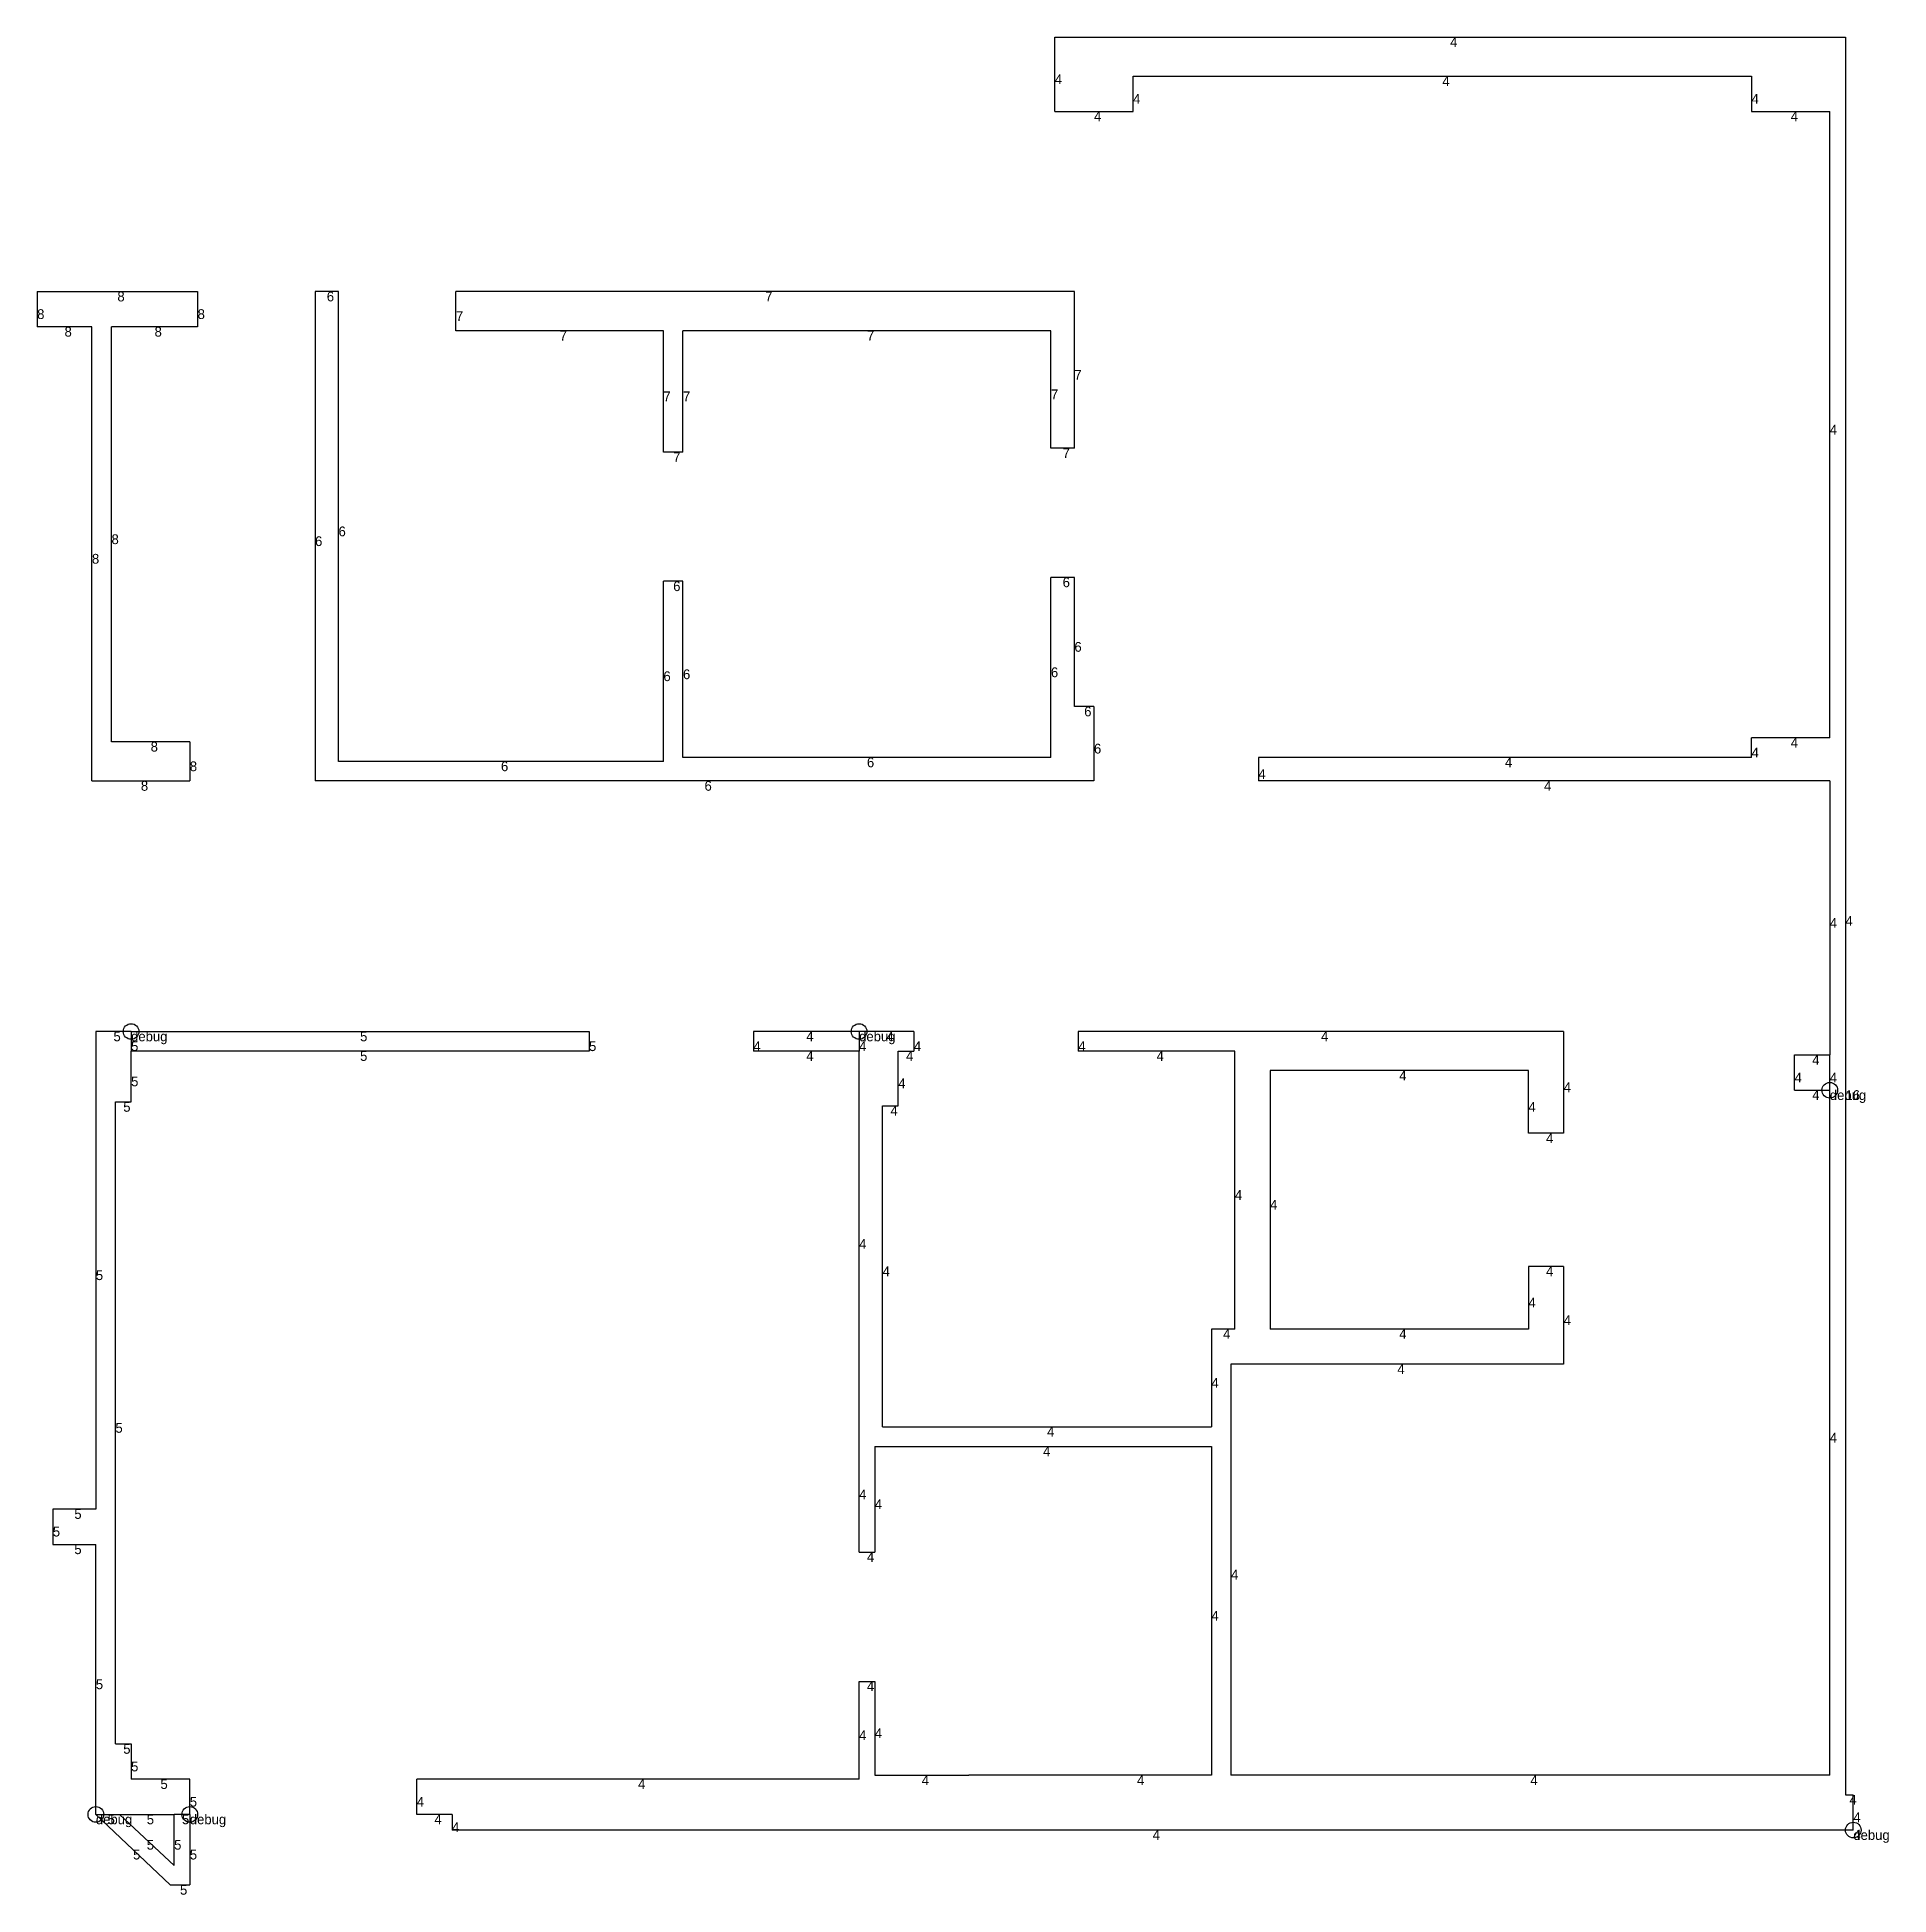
# Model space of a CAD drawing. Header units: metres. Extents: x 473 to 1409, y 563 to 1038.
# Drawn here: x 936 to 1409.1, y 563.5 to 1038 of the extents above; entities that cross this region are included whole.
import ezdxf

# ---------------------------------------------------------------- set-up
doc = ezdxf.new("R2010")
doc.units = ezdxf.units.M
doc.layers.add('WALL_DEBUG', color=7, linetype='Continuous')

msp = doc.modelspace()

# ---------------------------------------------------------------- texts
at = {"layer": 'comp_debug_text', "char_height": 2.5, "attachment_point": 1}
for s, insert in [('4', (1297, 1038)), ('4', (1196, 1028.5)), ('4', (1295, 1028)), ('4', (1216, 1023.5)), ('4', (1374, 1023.5)), ('4', (1206, 1019)), ('4', (1384, 1019)), ('8', (956.5, 973)), ('6', (1010, 973)), ('7', (1122, 973)), ('8', (936, 968.5)), ('8', (977, 968.5)), ('8', (943, 964)), ('8', (966, 964)), ('7', (1043, 968)), ('7', (1069.5, 963)), ('7', (1148, 963)), ('7', (1201, 953)), ('7', (1096, 947.5)), ('7', (1101, 947.5)), ('7', (1195, 948)), ('4', (1394, 939)), ('7', (1098.5, 932)), ('7', (1198, 933)), ('6', (1013, 913)), ('8', (955, 911)), ('6', (1007, 910.5)), ('8', (950, 906)), ('6', (1098.5, 899)), ('6', (1198, 900)), ('6', (1201, 883.5)), ('6', (1096, 876)), ('6', (1101, 876.5)), ('6', (1195, 877)), ('6', (1203.5, 867)), ('4', (1384, 859)), ('8', (965, 858)), ('6', (1206, 857.5)), ('4', (1374, 856.5)), ('8', (975, 853)), ('6', (1054.5, 853)), ('6', (1148, 854)), ('4', (1248, 851)), ('4', (1311, 854)), ('8', (962.5, 848)), ('6', (1106.5, 848)), ('4', (1321, 848)), ('4', (1394, 813)), ('4', (1398, 813.5)), ('5', (955.5, 784)), ('5', (1018.5, 784)), ('4', (1132.5, 784)), ('4', (1153, 784)), ('4', (1264, 784)), ('5', (960, 781.5)), ('5', (1018.5, 779)), ('5', (1077, 781.5)), ('4', (1119, 781.5)), ('4', (1132.5, 779)), ('4', (1146, 781.5)), ('4', (1158, 779)), ('4', (1160, 781.5)), ('4', (1202, 781.5)), ('4', (1222, 779)), ('4', (1284, 774)), ('4', (1385, 773.5)), ('4', (1389.5, 778)), ('4', (1394, 773.5)), ('5', (960, 772.5)), ('4', (1156, 772)), ('4', (1326, 771)), ('4', (1389.5, 769)), ('16', (1398, 769)), ('5', (958, 766)), ('4', (1154, 765)), ('4', (1317, 766)), ('4', (1321.5, 758)), ('4', (1242, 743.5)), ('4', (1251, 741)), ('4', (1146, 731)), ('5', (951, 723)), ('4', (1152, 724)), ('4', (1321.5, 724)), ('4', (1317, 716)), ('4', (1239, 708)), ('4', (1284, 708)), ('4', (1326, 711.5)), ('4', (1283.5, 699)), ('4', (1236, 695.5)), ('5', (956, 684)), ('4', (1194, 683)), ('4', (1394, 681.5)), ('4', (1193, 678)), ('4', (1146, 667)), ('4', (1150, 664.5)), ('5', (945.5, 662)), ('5', (940, 657.5)), ('5', (945.5, 653)), ('4', (1148, 651)), ('4', (1241, 646.5)), ('4', (1236, 636)), ('5', (951, 618.5)), ('4', (1148, 618)), ('4', (1146, 605.5)), ('4', (1150, 606)), ('5', (958, 602)), ('5', (960, 597.5)), ('4', (1162, 594)), ('4', (1217, 594)), ('4', (1317.5, 594)), ('5', (967.5, 593)), ('5', (975, 588.5)), ('4', (1033, 588.5)), ('4', (1089.5, 593)), ('4', (1399, 589)), ('5', (954, 584)), ('5', (964, 584)), ('5', (973, 584)), ('4', (1037.5, 584)), ('4', (1400, 584.5)), ('4', (1042, 582)), ('4', (1221, 580)), ('4', (1400, 580)), ('5', (960.5, 575)), ('5', (964, 577.5)), ('5', (971, 577.5)), ('5', (975, 575)), ('5', (972.5, 566))]:
    msp.add_mtext(s, dxfattribs=dict(at, insert=insert))
at = {"layer": 'debug', "char_height": 2.5, "attachment_point": 1}
for insert in [(960, 784), (1146, 784), (1394, 769), (951, 584), (975, 584), (1400, 580)]:
    msp.add_mtext('debug', dxfattribs=dict(at, insert=insert))

# ---------------------------------------------------------------- linework, layer by layer
at = {"layer": 'debug', "color": 2}
for centre in [(960, 784), (1146, 784), (1394, 769), (951, 584), (975, 584), (1400, 580)]:
    msp.add_circle(centre, 2, dxfattribs=at)
at = {"layer": 'WALL_DEBUG'}
for p, q in [((1196, 1019), (1196, 1038)), ((1196, 1038), (1398, 1038)), ((1196, 1019), (1196, 1038)), ((1196, 1038), (1398, 1038)), ((1196, 1019), (1196, 1038)), ((1196, 1038), (1398, 1038)), ((1196, 1019), (1196, 1038)), ((1196, 1038), (1398, 1038)), ((1196, 1019), (1196, 1038)), ((1196, 1038), (1398, 1038)), ((1196, 1019), (1196, 1038)), ((1196, 1038), (1398, 1038)), ((1398, 1038), (1398, 589)), ((1398, 1038), (1398, 589)), ((1398, 1038), (1398, 589)), ((1398, 1038), (1398, 589)), ((1398, 1038), (1398, 589)), ((1398, 1038), (1398, 589)), ((1216, 1019), (1216, 1028)), ((1216, 1028), (1374, 1028)), ((1216, 1019), (1216, 1028)), ((1216, 1028), (1374, 1028)), ((1216, 1019), (1216, 1028)), ((1216, 1028), (1374, 1028)), ((1216, 1019), (1216, 1028)), ((1216, 1028), (1374, 1028)), ((1216, 1019), (1216, 1028)), ((1216, 1028), (1374, 1028)), ((1216, 1019), (1216, 1028)), ((1216, 1028), (1374, 1028)), ((1374, 1028), (1374, 1019)), ((1374, 1028), (1374, 1019)), ((1374, 1028), (1374, 1019)), ((1374, 1028), (1374, 1019)), ((1374, 1028), (1374, 1019)), ((1374, 1028), (1374, 1019)), ((1196, 1019), (1216, 1019)), ((1196, 1019), (1216, 1019)), ((1196, 1019), (1216, 1019)), ((1196, 1019), (1216, 1019)), ((1196, 1019), (1216, 1019)), ((1196, 1019), (1216, 1019)), ((1374, 1019), (1394, 1019)), ((1374, 1019), (1394, 1019)), ((1374, 1019), (1394, 1019)), ((1374, 1019), (1394, 1019)), ((1374, 1019), (1394, 1019)), ((1374, 1019), (1394, 1019)), ((1394, 859), (1394, 1019)), ((1394, 859), (1394, 1019)), ((1394, 859), (1394, 1019)), ((1394, 859), (1394, 1019)), ((1394, 859), (1394, 1019)), ((1394, 859), (1394, 1019)), ((936, 973), (977, 973)), ((936, 973), (936, 964)), ((936, 973), (977, 973)), ((936, 973), (936, 964)), ((936, 973), (977, 973)), ((936, 973), (936, 964)), ((936, 973), (977, 973)), ((936, 973), (936, 964)), ((936, 973), (977, 973)), ((936, 973), (936, 964)), ((936, 973), (977, 973)), ((936, 973), (936, 964)), ((977, 973), (977, 964)), ((977, 973), (977, 964)), ((977, 973), (977, 964)), ((977, 973), (977, 964)), ((977, 973), (977, 964)), ((977, 973), (977, 964)), ((1013, 973), (1007, 973)), ((1007, 973), (1007, 848)), ((1013, 973), (1007, 973)), ((1007, 973), (1007, 848)), ((1013, 973), (1007, 973)), ((1007, 973), (1007, 848)), ((1013, 973), (1007, 973)), ((1007, 973), (1007, 848)), ((1013, 973), (1007, 973)), ((1007, 973), (1007, 848)), ((1013, 973), (1007, 973)), ((1007, 973), (1007, 848)), ((1013, 853), (1013, 973)), ((1013, 853), (1013, 973)), ((1013, 853), (1013, 973)), ((1013, 853), (1013, 973)), ((1013, 853), (1013, 973)), ((1013, 853), (1013, 973)), ((1201, 973), (1043, 973)), ((1043, 963), (1043, 973)), ((1201, 973), (1043, 973)), ((1043, 963), (1043, 973)), ((1201, 973), (1043, 973)), ((1043, 963), (1043, 973)), ((1201, 973), (1043, 973)), ((1043, 963), (1043, 973)), ((1201, 973), (1043, 973)), ((1043, 963), (1043, 973)), ((1201, 973), (1043, 973)), ((1043, 963), (1043, 973)), ((1201, 933), (1201, 973)), ((1201, 933), (1201, 973)), ((1201, 933), (1201, 973)), ((1201, 933), (1201, 973)), ((1201, 933), (1201, 973)), ((1201, 933), (1201, 973)), ((950, 964), (936, 964)), ((950, 964), (936, 964)), ((950, 964), (936, 964)), ((950, 964), (936, 964)), ((950, 964), (936, 964)), ((950, 964), (936, 964)), ((950, 848), (950, 964)), ((950, 848), (950, 964)), ((950, 848), (950, 964)), ((950, 848), (950, 964)), ((950, 848), (950, 964)), ((950, 848), (950, 964)), ((955, 858), (955, 964)), ((977, 964), (955, 964)), ((955, 858), (955, 964)), ((977, 964), (955, 964)), ((955, 858), (955, 964)), ((977, 964), (955, 964)), ((955, 858), (955, 964)), ((977, 964), (955, 964)), ((955, 858), (955, 964)), ((977, 964), (955, 964)), ((955, 858), (955, 964)), ((977, 964), (955, 964)), ((1096, 963), (1043, 963)), ((1096, 963), (1043, 963)), ((1096, 963), (1043, 963)), ((1096, 963), (1043, 963)), ((1096, 963), (1043, 963)), ((1096, 963), (1043, 963)), ((1096, 932), (1096, 963)), ((1096, 932), (1096, 963)), ((1096, 932), (1096, 963)), ((1096, 932), (1096, 963)), ((1096, 932), (1096, 963)), ((1096, 932), (1096, 963)), ((1195, 963), (1101, 963)), ((1101, 932), (1101, 963)), ((1195, 963), (1101, 963)), ((1101, 932), (1101, 963)), ((1195, 963), (1101, 963)), ((1101, 932), (1101, 963)), ((1195, 963), (1101, 963)), ((1101, 932), (1101, 963)), ((1195, 963), (1101, 963)), ((1101, 932), (1101, 963)), ((1195, 963), (1101, 963)), ((1101, 932), (1101, 963)), ((1195, 933), (1195, 963)), ((1195, 933), (1195, 963)), ((1195, 933), (1195, 963)), ((1195, 933), (1195, 963)), ((1195, 933), (1195, 963)), ((1195, 933), (1195, 963)), ((1101, 932), (1096, 932)), ((1101, 932), (1096, 932)), ((1101, 932), (1096, 932)), ((1101, 932), (1096, 932)), ((1101, 932), (1096, 932)), ((1101, 932), (1096, 932)), ((1201, 933), (1195, 933)), ((1201, 933), (1195, 933)), ((1201, 933), (1195, 933)), ((1201, 933), (1195, 933)), ((1201, 933), (1195, 933)), ((1201, 933), (1195, 933)), ((1101, 899), (1096, 899)), ((1096, 853), (1096, 899)), ((1101, 899), (1096, 899)), ((1096, 853), (1096, 899)), ((1101, 899), (1096, 899)), ((1096, 853), (1096, 899)), ((1101, 899), (1096, 899)), ((1096, 853), (1096, 899)), ((1101, 899), (1096, 899)), ((1096, 853), (1096, 899)), ((1101, 899), (1096, 899)), ((1096, 853), (1096, 899)), ((1101, 854), (1101, 899)), ((1101, 854), (1101, 899)), ((1101, 854), (1101, 899)), ((1101, 854), (1101, 899)), ((1101, 854), (1101, 899)), ((1101, 854), (1101, 899)), ((1201, 900), (1195, 900)), ((1195, 854), (1195, 900)), ((1201, 900), (1195, 900)), ((1195, 854), (1195, 900)), ((1201, 900), (1195, 900)), ((1195, 854), (1195, 900)), ((1201, 900), (1195, 900)), ((1195, 854), (1195, 900)), ((1201, 900), (1195, 900)), ((1195, 854), (1195, 900)), ((1201, 900), (1195, 900)), ((1195, 854), (1195, 900)), ((1201, 867), (1201, 900)), ((1201, 867), (1201, 900)), ((1201, 867), (1201, 900)), ((1201, 867), (1201, 900)), ((1201, 867), (1201, 900)), ((1201, 867), (1201, 900)), ((1206, 867), (1201, 867)), ((1206, 867), (1201, 867)), ((1206, 867), (1201, 867)), ((1206, 867), (1201, 867)), ((1206, 867), (1201, 867)), ((1206, 867), (1201, 867)), ((1206, 867), (1206, 848)), ((1206, 867), (1206, 848)), ((1206, 867), (1206, 848)), ((1206, 867), (1206, 848)), ((1206, 867), (1206, 848)), ((1206, 867), (1206, 848)), ((1374, 854), (1374, 859)), ((1394, 859), (1374, 859)), ((1374, 854), (1374, 859)), ((1394, 859), (1374, 859)), ((1374, 854), (1374, 859)), ((1394, 859), (1374, 859)), ((1374, 854), (1374, 859)), ((1394, 859), (1374, 859)), ((1374, 854), (1374, 859)), ((1394, 859), (1374, 859)), ((1374, 854), (1374, 859)), ((1394, 859), (1374, 859)), ((975, 858), (955, 858)), ((975, 858), (955, 858)), ((975, 858), (955, 858)), ((975, 858), (955, 858)), ((975, 858), (955, 858)), ((975, 858), (955, 858)), ((975, 858), (975, 848)), ((975, 858), (975, 848)), ((975, 858), (975, 848)), ((975, 858), (975, 848)), ((975, 858), (975, 848)), ((975, 858), (975, 848)), ((1096, 853), (1013, 853)), ((1096, 853), (1013, 853)), ((1096, 853), (1013, 853)), ((1096, 853), (1013, 853)), ((1096, 853), (1013, 853)), ((1096, 853), (1013, 853)), ((1195, 854), (1101, 854)), ((1195, 854), (1101, 854)), ((1195, 854), (1101, 854)), ((1195, 854), (1101, 854)), ((1195, 854), (1101, 854)), ((1195, 854), (1101, 854)), ((1374, 854), (1248, 854)), ((1248, 854), (1248, 848)), ((1374, 854), (1248, 854)), ((1248, 854), (1248, 848)), ((1374, 854), (1248, 854)), ((1248, 854), (1248, 848)), ((1374, 854), (1248, 854)), ((1248, 854), (1248, 848)), ((1374, 854), (1248, 854)), ((1248, 854), (1248, 848)), ((1374, 854), (1248, 854)), ((1248, 854), (1248, 848)), ((950, 848), (975, 848)), ((950, 848), (975, 848)), ((950, 848), (975, 848)), ((950, 848), (975, 848)), ((950, 848), (975, 848)), ((950, 848), (975, 848)), ((1206, 848), (1007, 848)), ((1206, 848), (1007, 848)), ((1206, 848), (1007, 848)), ((1206, 848), (1007, 848)), ((1206, 848), (1007, 848)), ((1206, 848), (1007, 848)), ((1394, 848), (1248, 848)), ((1394, 848), (1248, 848)), ((1394, 848), (1248, 848)), ((1394, 848), (1248, 848)), ((1394, 848), (1248, 848)), ((1394, 848), (1248, 848)), ((1394, 848), (1394, 778)), ((1394, 848), (1394, 778)), ((1394, 848), (1394, 778)), ((1394, 848), (1394, 778)), ((1394, 848), (1394, 778)), ((1394, 848), (1394, 778)), ((960, 784), (951, 784)), ((951, 784), (951, 662)), ((960, 784), (951, 784)), ((951, 784), (951, 662)), ((960, 784), (951, 784)), ((951, 784), (951, 662)), ((960, 784), (951, 784)), ((951, 784), (951, 662)), ((960, 784), (951, 784)), ((951, 784), (951, 662)), ((960, 784), (951, 784)), ((951, 784), (951, 662)), ((960, 784), (1077, 784)), ((960, 784), (960, 779)), ((960, 784), (1077, 784)), ((960, 784), (1077, 784)), ((960, 784), (1077, 784)), ((960, 784), (1077, 784)), ((960, 784), (1077, 784)), ((1077, 784), (1077, 779)), ((1077, 784), (1077, 779)), ((1077, 784), (1077, 779)), ((1077, 784), (1077, 779)), ((1077, 784), (1077, 779)), ((1077, 784), (1077, 779)), ((1146, 784), (1119, 784)), ((1119, 784), (1119, 779)), ((1146, 784), (1119, 784)), ((1119, 784), (1119, 779)), ((1146, 784), (1119, 784)), ((1119, 784), (1119, 779)), ((1146, 784), (1119, 784)), ((1119, 784), (1119, 779)), ((1146, 784), (1119, 784)), ((1119, 784), (1119, 779)), ((1146, 784), (1119, 784)), ((1119, 784), (1119, 779)), ((1160, 784), (1146, 784)), ((1146, 784), (1146, 779)), ((1160, 784), (1146, 784)), ((1160, 784), (1146, 784)), ((1160, 784), (1146, 784)), ((1160, 784), (1146, 784)), ((1160, 784), (1146, 784)), ((1160, 784), (1160, 779)), ((1160, 784), (1160, 779)), ((1160, 784), (1160, 779)), ((1160, 784), (1160, 779)), ((1160, 784), (1160, 779)), ((1160, 784), (1160, 779)), ((1326, 784), (1202, 784)), ((1202, 784), (1202, 779)), ((1326, 784), (1202, 784)), ((1202, 784), (1202, 779)), ((1326, 784), (1202, 784)), ((1202, 784), (1202, 779)), ((1326, 784), (1202, 784)), ((1202, 784), (1202, 779)), ((1326, 784), (1202, 784)), ((1202, 784), (1202, 779)), ((1326, 784), (1202, 784)), ((1202, 784), (1202, 779)), ((1326, 784), (1326, 758)), ((1326, 784), (1326, 758)), ((1326, 784), (1326, 758)), ((1326, 784), (1326, 758)), ((1326, 784), (1326, 758)), ((1326, 784), (1326, 758)), ((960, 766), (960, 779)), ((1077, 779), (960, 779)), ((960, 766), (960, 779)), ((1077, 779), (960, 779)), ((960, 766), (960, 779)), ((1077, 779), (960, 779)), ((960, 766), (960, 779)), ((1077, 779), (960, 779)), ((960, 766), (960, 779)), ((1077, 779), (960, 779)), ((960, 766), (960, 779)), ((1077, 779), (960, 779)), ((1146, 779), (1119, 779)), ((1146, 779), (1119, 779)), ((1146, 779), (1119, 779)), ((1146, 779), (1119, 779)), ((1146, 779), (1119, 779)), ((1146, 779), (1119, 779)), ((1146, 683), (1146, 779)), ((1146, 683), (1146, 779)), ((1146, 683), (1146, 779)), ((1146, 683), (1146, 779)), ((1146, 683), (1146, 779)), ((1146, 683), (1146, 779)), ((1156, 765), (1156, 779)), ((1156, 779), (1160, 779)), ((1156, 765), (1156, 779)), ((1156, 779), (1160, 779)), ((1156, 765), (1156, 779)), ((1156, 779), (1160, 779)), ((1156, 765), (1156, 779)), ((1156, 779), (1160, 779)), ((1156, 765), (1156, 779)), ((1156, 779), (1160, 779)), ((1156, 765), (1156, 779)), ((1156, 779), (1160, 779)), ((1242, 779), (1202, 779)), ((1242, 779), (1202, 779)), ((1242, 779), (1202, 779)), ((1242, 779), (1202, 779)), ((1242, 779), (1202, 779)), ((1242, 779), (1202, 779)), ((1242, 708), (1242, 779)), ((1242, 708), (1242, 779)), ((1242, 708), (1242, 779)), ((1242, 708), (1242, 779)), ((1242, 708), (1242, 779)), ((1242, 708), (1242, 779)), ((1317, 774), (1251, 774)), ((1251, 774), (1251, 708)), ((1317, 774), (1251, 774)), ((1251, 774), (1251, 708)), ((1317, 774), (1251, 774)), ((1251, 774), (1251, 708)), ((1317, 774), (1251, 774)), ((1251, 774), (1251, 708)), ((1317, 774), (1251, 774)), ((1251, 774), (1251, 708)), ((1317, 774), (1251, 774)), ((1251, 774), (1251, 708)), ((1317, 758), (1317, 774)), ((1317, 758), (1317, 774)), ((1317, 758), (1317, 774)), ((1317, 758), (1317, 774)), ((1317, 758), (1317, 774)), ((1317, 758), (1317, 774)), ((1385, 769), (1385, 778)), ((1385, 778), (1394, 778)), ((1385, 769), (1385, 778)), ((1385, 778), (1394, 778)), ((1385, 769), (1385, 778)), ((1385, 778), (1394, 778)), ((1385, 769), (1385, 778)), ((1385, 778), (1394, 778)), ((1385, 769), (1385, 778)), ((1385, 778), (1394, 778)), ((1385, 769), (1385, 778)), ((1385, 778), (1394, 778)), ((1394, 769), (1394, 778)), ((1385, 769), (1394, 769)), ((1385, 769), (1394, 769)), ((1385, 769), (1394, 769)), ((1385, 769), (1394, 769)), ((1385, 769), (1394, 769)), ((1385, 769), (1394, 769)), ((1394, 594), (1394, 769)), ((1394, 594), (1394, 769)), ((1394, 594), (1394, 769)), ((1394, 594), (1394, 769)), ((1394, 594), (1394, 769)), ((1394, 594), (1394, 769)), ((1398, 769), (1398, 769)), ((1398, 769), (1398, 769)), ((1398, 769), (1398, 769)), ((1398, 769), (1398, 769)), ((1398, 769), (1398, 769)), ((1398, 769), (1398, 769)), ((956, 602), (956, 766)), ((956, 766), (960, 766)), ((956, 602), (956, 766)), ((956, 766), (960, 766)), ((956, 602), (956, 766)), ((956, 766), (960, 766)), ((956, 602), (956, 766)), ((956, 766), (960, 766)), ((956, 602), (956, 766)), ((956, 766), (960, 766)), ((956, 602), (956, 766)), ((956, 766), (960, 766)), ((1152, 683), (1152, 765)), ((1152, 765), (1156, 765)), ((1152, 683), (1152, 765)), ((1152, 765), (1156, 765)), ((1152, 683), (1152, 765)), ((1152, 765), (1156, 765)), ((1152, 683), (1152, 765)), ((1152, 765), (1156, 765)), ((1152, 683), (1152, 765)), ((1152, 765), (1156, 765)), ((1152, 683), (1152, 765)), ((1152, 765), (1156, 765)), ((1326, 758), (1317, 758)), ((1326, 758), (1317, 758)), ((1326, 758), (1317, 758)), ((1326, 758), (1317, 758)), ((1326, 758), (1317, 758)), ((1326, 758), (1317, 758)), ((1326, 724), (1317, 724)), ((1317, 724), (1317, 708)), ((1326, 724), (1317, 724)), ((1317, 724), (1317, 708)), ((1326, 724), (1317, 724)), ((1317, 724), (1317, 708)), ((1326, 724), (1317, 724)), ((1317, 724), (1317, 708)), ((1326, 724), (1317, 724)), ((1317, 724), (1317, 708)), ((1326, 724), (1317, 724)), ((1317, 724), (1317, 708)), ((1326, 724), (1326, 699)), ((1326, 724), (1326, 699)), ((1326, 724), (1326, 699)), ((1326, 724), (1326, 699)), ((1326, 724), (1326, 699)), ((1326, 724), (1326, 699)), ((1242, 708), (1236, 708)), ((1236, 708), (1236, 683)), ((1242, 708), (1236, 708)), ((1236, 708), (1236, 683)), ((1242, 708), (1236, 708)), ((1236, 708), (1236, 683)), ((1242, 708), (1236, 708)), ((1236, 708), (1236, 683)), ((1242, 708), (1236, 708)), ((1236, 708), (1236, 683)), ((1242, 708), (1236, 708)), ((1236, 708), (1236, 683)), ((1317, 708), (1251, 708)), ((1317, 708), (1251, 708)), ((1317, 708), (1251, 708)), ((1317, 708), (1251, 708)), ((1317, 708), (1251, 708)), ((1317, 708), (1251, 708)), ((1326, 699), (1241, 699)), ((1241, 699), (1241, 594)), ((1326, 699), (1241, 699)), ((1241, 699), (1241, 594)), ((1326, 699), (1241, 699)), ((1241, 699), (1241, 594)), ((1326, 699), (1241, 699)), ((1241, 699), (1241, 594)), ((1326, 699), (1241, 699)), ((1241, 699), (1241, 594)), ((1326, 699), (1241, 699)), ((1241, 699), (1241, 594)), ((1146, 651), (1146, 683)), ((1146, 651), (1146, 683)), ((1146, 651), (1146, 683)), ((1146, 651), (1146, 683)), ((1146, 651), (1146, 683)), ((1146, 651), (1146, 683)), ((1152, 683), (1236, 683)), ((1152, 683), (1236, 683)), ((1152, 683), (1236, 683)), ((1152, 683), (1236, 683)), ((1152, 683), (1236, 683)), ((1152, 683), (1236, 683)), ((1150, 678), (1150, 651)), ((1150, 678), (1236, 678)), ((1150, 678), (1150, 651)), ((1150, 678), (1236, 678)), ((1150, 678), (1150, 651)), ((1150, 678), (1236, 678)), ((1150, 678), (1150, 651)), ((1150, 678), (1236, 678)), ((1150, 678), (1150, 651)), ((1150, 678), (1236, 678)), ((1150, 678), (1150, 651)), ((1150, 678), (1236, 678)), ((1236, 678), (1236, 594)), ((1236, 678), (1236, 594)), ((1236, 678), (1236, 594)), ((1236, 678), (1236, 594)), ((1236, 678), (1236, 594)), ((1236, 678), (1236, 594)), ((951, 662), (940, 662)), ((940, 662), (940, 653)), ((951, 662), (940, 662)), ((940, 662), (940, 653)), ((951, 662), (940, 662)), ((940, 662), (940, 653)), ((951, 662), (940, 662)), ((940, 662), (940, 653)), ((951, 662), (940, 662)), ((940, 662), (940, 653)), ((951, 662), (940, 662)), ((940, 662), (940, 653)), ((940, 653), (951, 653)), ((940, 653), (951, 653)), ((940, 653), (951, 653)), ((940, 653), (951, 653)), ((940, 653), (951, 653)), ((940, 653), (951, 653)), ((951, 584), (951, 653)), ((951, 584), (951, 653)), ((951, 584), (951, 653)), ((951, 584), (951, 653)), ((951, 584), (951, 653)), ((951, 584), (951, 653)), ((1146, 651), (1150, 651)), ((1146, 651), (1150, 651)), ((1146, 651), (1150, 651)), ((1146, 651), (1150, 651)), ((1146, 651), (1150, 651)), ((1146, 651), (1150, 651)), ((1146, 593), (1146, 618)), ((1146, 618), (1150, 618)), ((1146, 593), (1146, 618)), ((1146, 618), (1150, 618)), ((1146, 593), (1146, 618)), ((1146, 618), (1150, 618)), ((1146, 593), (1146, 618)), ((1146, 618), (1150, 618)), ((1146, 593), (1146, 618)), ((1146, 618), (1150, 618)), ((1146, 593), (1146, 618)), ((1146, 618), (1150, 618)), ((1150, 618), (1150, 594)), ((1150, 618), (1150, 594)), ((1150, 618), (1150, 594)), ((1150, 618), (1150, 594)), ((1150, 618), (1150, 594)), ((1150, 618), (1150, 594)), ((956, 602), (960, 602)), ((956, 602), (960, 602)), ((956, 602), (960, 602)), ((956, 602), (960, 602)), ((956, 602), (960, 602)), ((956, 602), (960, 602)), ((960, 602), (960, 593)), ((960, 602), (960, 593)), ((960, 602), (960, 593)), ((960, 602), (960, 593)), ((960, 602), (960, 593)), ((960, 602), (960, 593)), ((1150, 594), (1174, 594)), ((1150, 594), (1174, 594)), ((1150, 594), (1174, 594)), ((1150, 594), (1174, 594)), ((1150, 594), (1174, 594)), ((1150, 594), (1174, 594)), ((1198, 594), (1174, 594)), ((1198, 594), (1174, 594)), ((1198, 594), (1174, 594)), ((1198, 594), (1174, 594)), ((1198, 594), (1174, 594)), ((1236, 594), (1198, 594)), ((1236, 594), (1198, 594)), ((1236, 594), (1198, 594)), ((1236, 594), (1198, 594)), ((1236, 594), (1198, 594)), ((1236, 594), (1198, 594)), ((1394, 594), (1241, 594)), ((1394, 594), (1241, 594)), ((1394, 594), (1241, 594)), ((1394, 594), (1241, 594)), ((1394, 594), (1241, 594)), ((1394, 594), (1241, 594)), ((975, 593), (960, 593)), ((975, 593), (960, 593)), ((975, 593), (960, 593)), ((975, 593), (960, 593)), ((975, 593), (960, 593)), ((975, 593), (960, 593)), ((975, 584), (975, 593)), ((975, 584), (975, 593)), ((975, 584), (975, 593)), ((975, 584), (975, 593)), ((975, 584), (975, 593)), ((975, 584), (975, 593)), ((1033, 584), (1033, 593)), ((1146, 593), (1033, 593)), ((1033, 584), (1033, 593)), ((1146, 593), (1033, 593)), ((1033, 584), (1033, 593)), ((1146, 593), (1033, 593)), ((1033, 584), (1033, 593)), ((1146, 593), (1033, 593)), ((1033, 584), (1033, 593)), ((1146, 593), (1033, 593)), ((1033, 584), (1033, 593)), ((1146, 593), (1033, 593)), ((1398, 589), (1400, 589)), ((1398, 589), (1400, 589)), ((1398, 589), (1400, 589)), ((1398, 589), (1400, 589)), ((1398, 589), (1400, 589)), ((1398, 589), (1400, 589)), ((1400, 580), (1400, 589)), ((1400, 580), (1400, 589)), ((1400, 580), (1400, 589)), ((1400, 580), (1400, 589)), ((1400, 580), (1400, 589)), ((1400, 580), (1400, 589)), ((951, 584), (970, 566)), ((951, 584), (957, 584)), ((951, 584), (970, 566)), ((951, 584), (970, 566)), ((951, 584), (970, 566)), ((951, 584), (970, 566)), ((951, 584), (970, 566)), ((957, 584), (971, 571)), ((957, 584), (971, 584)), ((957, 584), (971, 571)), ((957, 584), (971, 584)), ((957, 584), (971, 571)), ((957, 584), (971, 584)), ((957, 584), (971, 571)), ((957, 584), (971, 584)), ((957, 584), (971, 571)), ((957, 584), (971, 584)), ((957, 584), (971, 571)), ((957, 584), (971, 584)), ((975, 584), (971, 584)), ((971, 571), (971, 584)), ((971, 571), (971, 584)), ((971, 571), (971, 584)), ((971, 571), (971, 584)), ((971, 571), (971, 584)), ((971, 571), (971, 584)), ((975, 584), (975, 566)), ((975, 584), (975, 566)), ((975, 584), (975, 566)), ((975, 584), (975, 566)), ((975, 584), (975, 566)), ((975, 584), (975, 566)), ((1042, 584), (1033, 584)), ((1042, 584), (1033, 584)), ((1042, 584), (1033, 584)), ((1042, 584), (1033, 584)), ((1042, 584), (1033, 584)), ((1042, 584), (1033, 584)), ((1042, 584), (1042, 580)), ((1042, 584), (1042, 580)), ((1042, 584), (1042, 580)), ((1042, 584), (1042, 580)), ((1042, 584), (1042, 580)), ((1042, 584), (1042, 580)), ((1400, 580), (1042, 580)), ((1400, 580), (1042, 580)), ((1400, 580), (1042, 580)), ((1400, 580), (1042, 580)), ((1400, 580), (1042, 580)), ((1400, 580), (1042, 580)), ((1400, 580), (1400, 580)), ((970, 566), (975, 566)), ((970, 566), (975, 566)), ((970, 566), (975, 566)), ((970, 566), (975, 566)), ((970, 566), (975, 566)), ((970, 566), (975, 566))]:
    msp.add_line(p, q, dxfattribs=at)

msp.set_redraw_order([(e.dxf.handle, doc.entitydb.next_handle()) for e in msp.query("TEXT MTEXT ATTDEF DIMENSION ARC_DIMENSION")])  # texts and dimensions are drawn at this point

doc.saveas('drawing.dxf')
